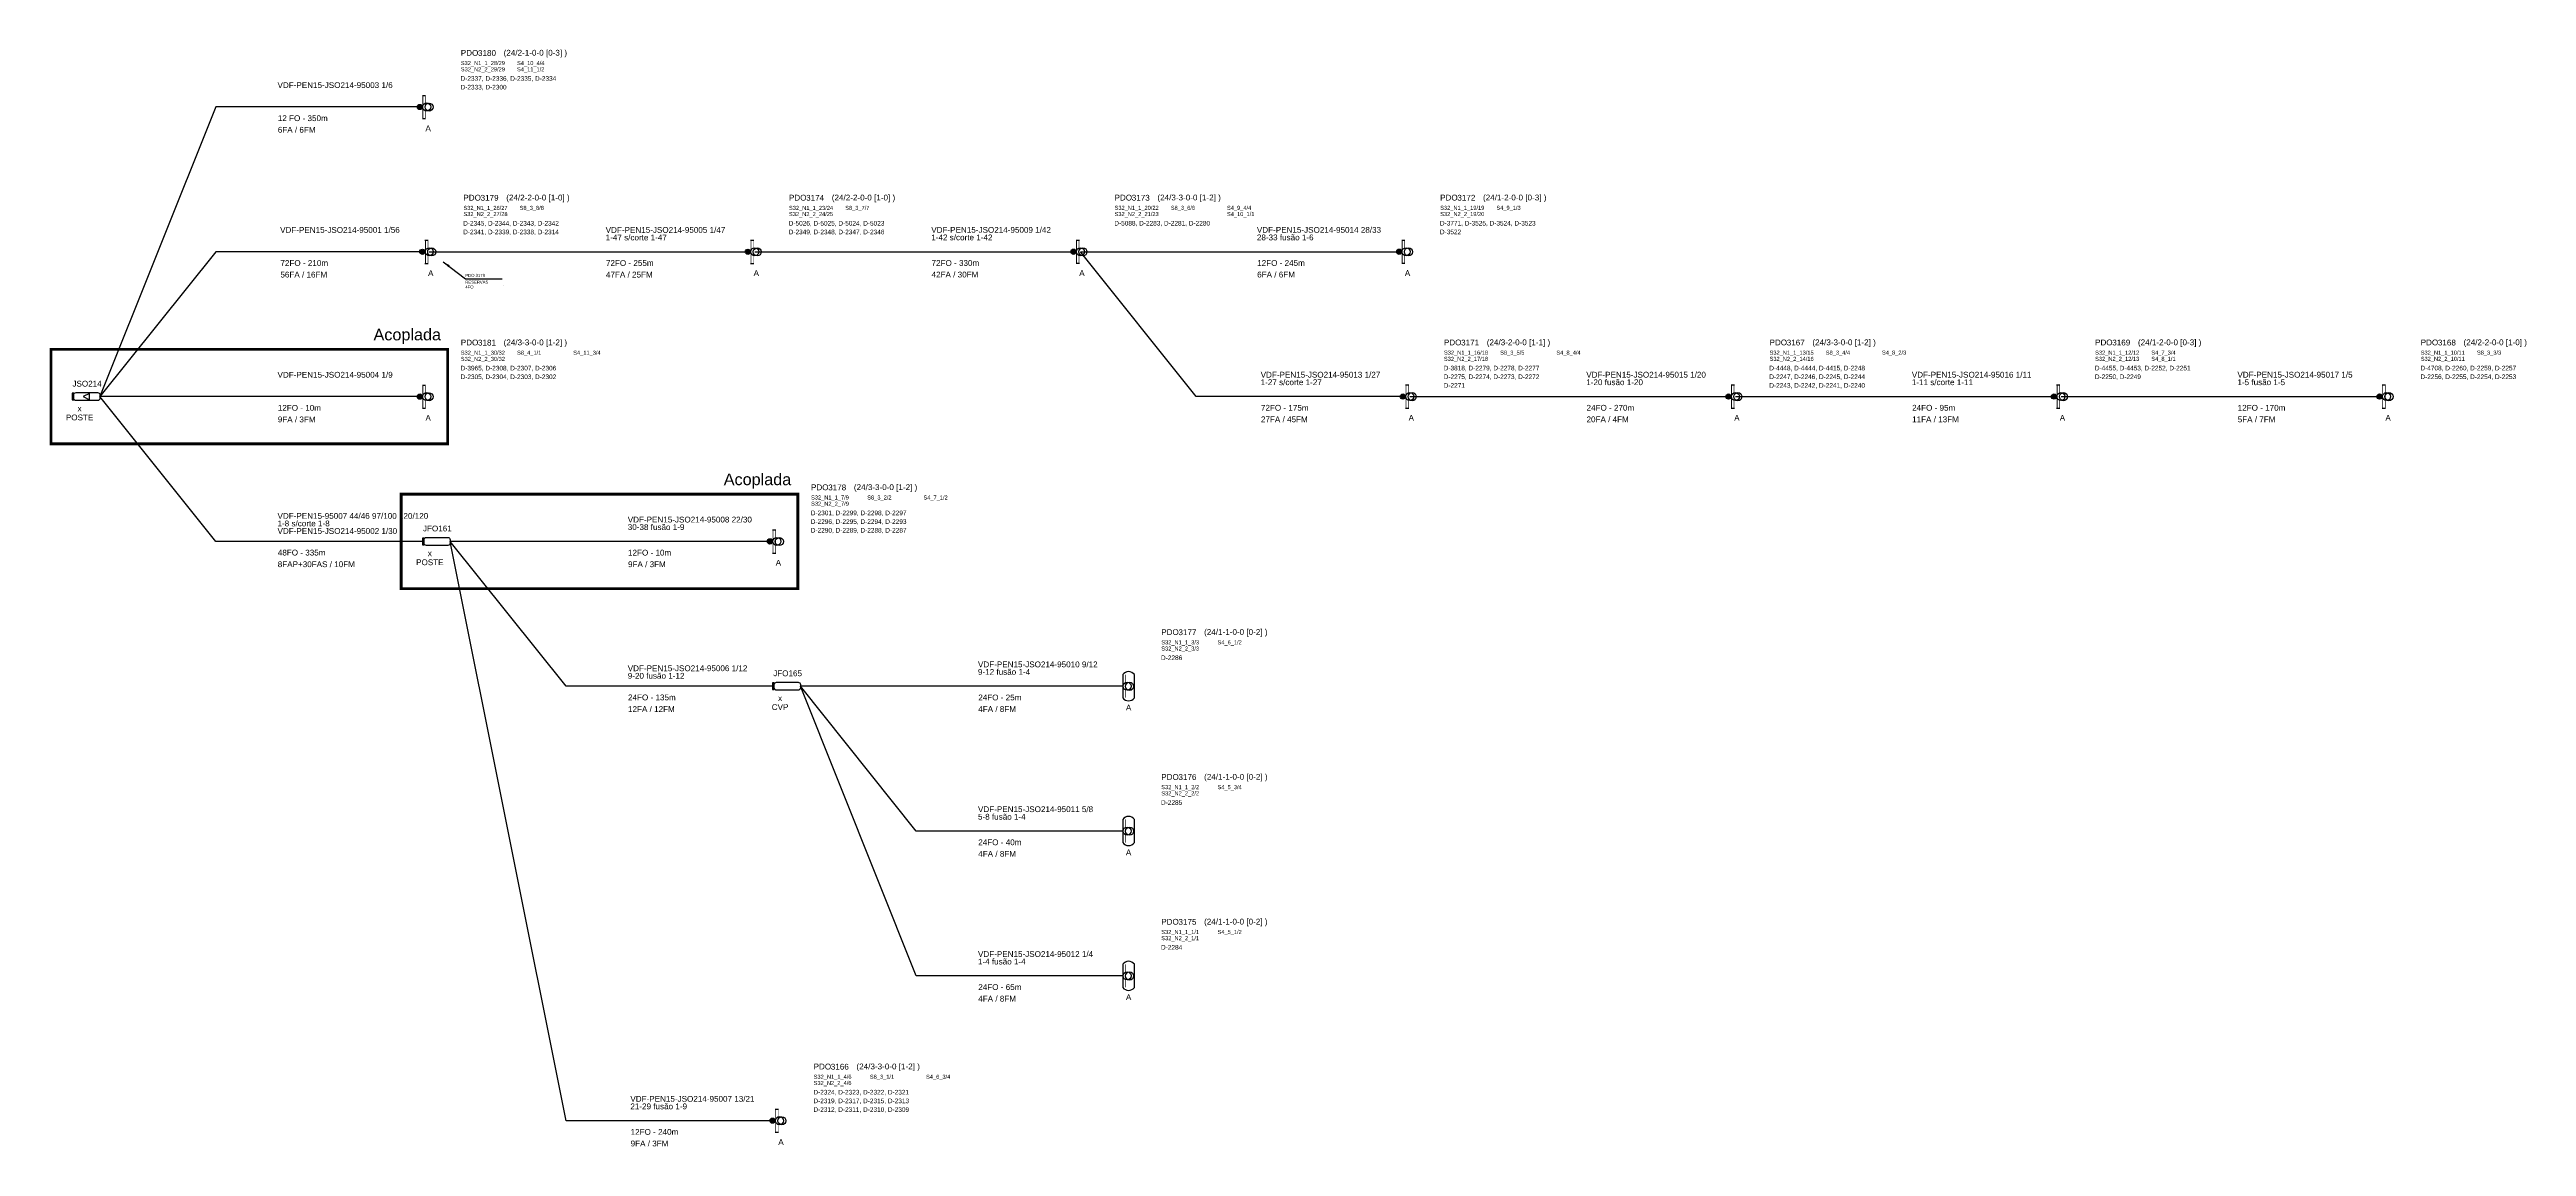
# Model space of a CAD drawing. Header units: millimetres. Extents: x 640 to 1068, y 1966 to 2156.
import ezdxf
from ezdxf.enums import TextEntityAlignment as Align
from ezdxf.lldxf.tags import DXFTag

# ---------------------------------------------------------------- set-up
doc = ezdxf.new("R2010")
doc.units = ezdxf.units.MM
doc.layers.get('0').update_dxf_attribs({"lineweight": 5})
for name, color, linetype in [('ACOP', 3, 'Continuous'), ('Rede Secundária RESERVAS', 1, 'Continuous'), ('SINOP_AÉREO', 1, 'AEREO2'), ('SINOP_CONDUTA', 1, 'CONDUTA2'), ('SINOP_JSFO', 1, 'Continuous'), ('SINOP_PDO', 1, 'Continuous')]:
    doc.layers.add(name, color=color, linetype=linetype)
doc.styles.add('ARIAL', font='')
doc.styles.get("Standard").update_dxf_attribs({"font": ''})
doc.styles.add('VDF', font='', dxfattribs={"height": 0.25})
doc.styles.get('ARIAL').set_extended_font_data('Arial')
doc.styles.get('Standard').set_extended_font_data('Arial')
doc.styles.get('VDF').set_extended_font_data('Arial')
doc.linetypes.add('AEREO2', pattern='A,1,-1,[6,LinesVod.shx,S=0,R=0,X=0,Y=0],-1,1', length=4)
tags = doc.linetypes.add('CONDUTA2', pattern='A,1,-1,[8,LinesVod.shx,S=1,R=0,X=0,Y=0],-1,1', length=4).pattern_tags.tags
tags[16:17] = [DXFTag(74, 4), DXFTag(75, 0), DXFTag(340, '0'), DXFTag(46, 1.0), DXFTag(50, 0.0), DXFTag(44, 0.0), DXFTag(45, 0.0)]
tags[14:15] = [DXFTag(74, 4), DXFTag(75, 0), DXFTag(340, '0'), DXFTag(46, 1.0), DXFTag(50, 0.0), DXFTag(44, 0.0), DXFTag(45, 0.0)]
tags[4:5] = [DXFTag(74, 4), DXFTag(75, 0), DXFTag(340, '0'), DXFTag(46, 1.0), DXFTag(50, 0.0), DXFTag(44, 0.0), DXFTag(45, 0.0)]
doc.dimstyles.new('ISO-25', dxfattribs={"dimtxt": 2.5, "dimasz": 2.5, "dimexe": 1.25, "dimexo": 0.625, "dimtad": 1, "dimtxsty": 'Standard', "dimcen": 2.5, "dimadec": 0, "dimazin": 0, "dimtfac": 1, "dimtmove": 0, "dimatfit": 3, "dimfxl": 1, "dimarcsym": 0})

# ---------------------------------------------------------------- blocks, each defined once
blk = doc.blocks.new('*U66')
blk.add_lwpolyline([(-4.5, 0.58), (-4.8, 0.58), (-4.8, -0.57), (-4.5, -0.57)], close=True)
blk.add_lwpolyline([(-0.4, -0.7), (-4.1, -0.7, -0.414214), (-4.5, -0.3), (-4.5, 0.3, -0.414214), (-4.1, 0.7), (-0.4, 0.7, -0.414214), (0, 0.3), (0, -0.3, -0.414214)], format="xyb", close=True)
at = {"style": 'VDF'}
for tag, p in [('CABO_001', (-29.8, 3.9)), ('CABO_002', (-29.8, 2.6)), ('CABO_003', (-29.8, 1.3)), ('CABO_004', (-29.8, 0)), ('CABO_005', (-29.8, -1.3)), ('CABO_CAP_COP', (-29.75, -2.44)), ('FA_FM', (-29.75, -4.44))]:
    blk.add_attdef(tag, p, '', height=1, dxfattribs=at)
for tag, p in [('JFO#', (-2.25, 1.73)), ('CVP', (-3.51, -4.1)), ('M', (-3.51, -2.55))]:
    blk.add_attdef(tag, text='', height=1, dxfattribs=at).set_placement(p, align=Align.CENTER)
blk = doc.blocks.new('*U59')
blk.add_hatch(color=256).paths.add_polyline_path([(0, 0, 1), (-0.91, 0, 1)])
for p, q in [((0, 2), (0.56, 2)), ((0, -2), (0.56, -2))]:
    blk.add_line(p, q)
blk.add_circle((-0.45, 0), 0.453)
for centre in [(0.74, 0), (1.16, -0.02)]:
    blk.add_ellipse(centre, major_axis=(0, -0.695), ratio=0.99861)
for points in [[(0, 2), (0.15, 2), (0, -2), (0.15, -2)], [(0.46, -2), (0.56, -2), (0.46, 2), (0.56, 2)]]:
    blk.add_solid(points)
at = {"insert": (6.63, 9.84), "char_height": 1, "attachment_point": 1, "style": 'VDF'}
blk.add_mtext_dynamic_manual_height_columns('PDO', width=5.1324, gutter_width=12.5, heights=[0], dxfattribs=at)
at = {"style": 'VDF'}
for tag, p, height in [('JFO_PDO', (9.6, 8.82), 1), ('(CAP/N1-N2-N3-N4)', (14.03, 8.86), 1), ('CABO_001', (-25, 3.27), 1), ('PP_R', (6.59, 7.32), 0.8), ('SPLITTERS_001', (6.64, 7.23), 0.7), ('SPLITTERS_004', (6.64, 6.16), 0.7), ('SPLITTERS_007', (6.64, 5.09), 0.7), ('FLB', (11.42, 7.32), 0.8), ('SPLITTERS_002', (16.34, 7.23), 0.7), ('SPLITTERS_005', (16.34, 6.16), 0.7), ('SPLITTERS_008', (16.33, 5.1), 0.7), ('SPLITTERS_003', (26.04, 7.23), 0.7), ('SPLITTERS_006', (26.04, 6.15), 0.7), ('SPLITTERS_009', (26.03, 5.1), 0.7), ('CABO_002', (-25, 1.97), 1), ('CABO_003', (-25, 0.67), 1), ('CABO_004', (-25, -0.63), 1), ('CABO_005', (-25, -1.93), 1), ('CABO_CAP_COP', (-24.95, -2.44), 1), ('FA_FM', (-24.95, -4.44), 1)]:
    blk.add_attdef(tag, p, '', height=height, dxfattribs=at)
at = {"color": 5, "style": 'VDF'}
for tag, p in [('EDIFICIOS_001', (6.59, 4.52)), ('EDIFICIOS_002', (6.59, 3.02)), ('EDIFICIOS_003', (6.59, 1.52)), ('EDIFICIOS_004', (6.59, 0.02)), ('EDIFICIOS_005', (6.59, -1.46)), ('EDIFICIOS_006', (6.59, -2.92))]:
    blk.add_attdef(tag, p, '', height=0.8, dxfattribs=at)
at = {"style": 'VDF'}
blk.add_attdef('MODELO', text='', height=1, dxfattribs=at).set_placement((1, -4.18), align=Align.CENTER)
blk = doc.blocks.new('*U52')
blk.add_hatch(color=256).paths.add_polyline_path([(0, 0, 1), (-0.91, 0, 1)])
for p, q in [((0, 2), (0.56, 2)), ((0, -2), (0.56, -2))]:
    blk.add_line(p, q)
blk.add_circle((-0.45, 0), 0.453)
for centre in [(0.74, 0), (1.16, -0.02)]:
    blk.add_ellipse(centre, major_axis=(0, -0.695), ratio=0.99861)
for points in [[(0, 2), (0.15, 2), (0, -2), (0.15, -2)], [(0.46, -2), (0.56, -2), (0.46, 2), (0.56, 2)]]:
    blk.add_solid(points)
at = {"insert": (6.63, 9.84), "char_height": 1, "attachment_point": 1, "style": 'VDF'}
blk.add_mtext_dynamic_manual_height_columns('PDO', width=5.1324, gutter_width=12.5, heights=[0], dxfattribs=at)
at = {"style": 'VDF'}
for tag, p, height in [('JFO_PDO', (9.6, 8.82), 1), ('(CAP/N1-N2-N3-N4)', (14.03, 8.86), 1), ('CABO_001', (-25, 3.27), 1), ('PP_R', (6.59, 7.32), 0.8), ('SPLITTERS_001', (6.64, 7.23), 0.7), ('SPLITTERS_004', (6.64, 6.16), 0.7), ('SPLITTERS_007', (6.64, 5.09), 0.7), ('FLB', (11.42, 7.32), 0.8), ('SPLITTERS_002', (16.34, 7.23), 0.7), ('SPLITTERS_005', (16.34, 6.16), 0.7), ('SPLITTERS_008', (16.33, 5.1), 0.7), ('SPLITTERS_003', (26.04, 7.23), 0.7), ('SPLITTERS_006', (26.04, 6.15), 0.7), ('SPLITTERS_009', (26.03, 5.1), 0.7), ('CABO_002', (-25, 1.97), 1), ('CABO_003', (-25, 0.67), 1), ('CABO_004', (-25, -0.63), 1), ('CABO_005', (-25, -1.93), 1), ('CABO_CAP_COP', (-24.95, -2.44), 1), ('FA_FM', (-24.95, -4.44), 1)]:
    blk.add_attdef(tag, p, '', height=height, dxfattribs=at)
at = {"color": 5, "style": 'VDF'}
for tag, p in [('EDIFICIOS_001', (6.59, 4.52)), ('EDIFICIOS_002', (6.59, 3.02)), ('EDIFICIOS_003', (6.59, 1.52)), ('EDIFICIOS_004', (6.59, 0.02)), ('EDIFICIOS_005', (6.59, -1.46)), ('EDIFICIOS_006', (6.59, -2.92))]:
    blk.add_attdef(tag, p, '', height=0.8, dxfattribs=at)
at = {"style": 'VDF'}
blk.add_attdef('MODELO', text='', height=1, dxfattribs=at).set_placement((1, -4.18), align=Align.CENTER)
blk = doc.blocks.new('*U55')
for points in [[(-4.5, 0.58), (-4.8, 0.58), (-4.8, -0.57), (-4.5, -0.57)], [(-1.8, 0.55), (-2.9, 0), (-1.8, -0.55)]]:
    blk.add_lwpolyline(points, close=True)
blk.add_lwpolyline([(-0.4, -0.7), (-4.1, -0.7, -0.414214), (-4.5, -0.3), (-4.5, 0.3, -0.414214), (-4.1, 0.7), (-0.4, 0.7, -0.414214), (0, 0.3), (0, -0.3, -0.414214)], format="xyb", close=True)
at = {"style": 'VDF'}
for tag, p in [('CABO_001', (-29.8, 2.6)), ('CABO_002', (-29.8, 1.3)), ('CABO_003', (-29.8, 0)), ('CABO_004', (-29.8, -1.3)), ('CABO_005', (-29.8, -2.6)), ('CABO_CAP_COP', (-29.75, -2.44)), ('FA_FM', (-29.75, -4.44))]:
    blk.add_attdef(tag, p, '', height=1, dxfattribs=at)
for tag, p in [('JSO#', (-2.21, 1.73)), ('CVP', (-3.51, -4.1)), ('M', (-3.51, -2.55))]:
    blk.add_attdef(tag, text='', height=1, dxfattribs=at).set_placement(p, align=Align.CENTER)
blk = doc.blocks.new('*U60')
blk.add_hatch(color=256).paths.add_polyline_path([(0, 0, 1), (-0.91, 0, 1)])
for p, q in [((0, 2), (0.56, 2)), ((0, -2), (0.56, -2))]:
    blk.add_line(p, q)
blk.add_circle((-0.45, 0), 0.453)
for centre in [(0.74, 0), (1.16, -0.02)]:
    blk.add_ellipse(centre, major_axis=(0, -0.695), ratio=0.99861)
for points in [[(0, 2), (0.15, 2), (0, -2), (0.15, -2)], [(0.46, -2), (0.56, -2), (0.46, 2), (0.56, 2)]]:
    blk.add_solid(points)
at = {"insert": (6.63, 9.84), "char_height": 1, "attachment_point": 1, "style": 'VDF'}
blk.add_mtext_dynamic_manual_height_columns('PDO', width=5.1324, gutter_width=12.5, heights=[0], dxfattribs=at)
at = {"style": 'VDF'}
for tag, p, height in [('JFO_PDO', (9.6, 8.82), 1), ('(CAP/N1-N2-N3-N4)', (14.03, 8.86), 1), ('CABO_001', (-25, 3.27), 1), ('PP_R', (6.59, 7.32), 0.8), ('SPLITTERS_001', (6.64, 7.23), 0.7), ('SPLITTERS_004', (6.64, 6.16), 0.7), ('SPLITTERS_007', (6.64, 5.09), 0.7), ('FLB', (11.42, 7.32), 0.8), ('SPLITTERS_002', (16.34, 7.23), 0.7), ('SPLITTERS_005', (16.34, 6.16), 0.7), ('SPLITTERS_008', (16.33, 5.1), 0.7), ('SPLITTERS_003', (26.04, 7.23), 0.7), ('SPLITTERS_006', (26.04, 6.15), 0.7), ('SPLITTERS_009', (26.03, 5.1), 0.7), ('CABO_002', (-25, 1.97), 1), ('CABO_003', (-25, 0.67), 1), ('CABO_004', (-25, -0.63), 1), ('CABO_005', (-25, -1.93), 1), ('CABO_CAP_COP', (-24.95, -2.44), 1), ('FA_FM', (-24.95, -4.44), 1)]:
    blk.add_attdef(tag, p, '', height=height, dxfattribs=at)
at = {"color": 5, "style": 'VDF'}
for tag, p in [('EDIFICIOS_001', (6.59, 4.52)), ('EDIFICIOS_002', (6.59, 3.02)), ('EDIFICIOS_003', (6.59, 1.52)), ('EDIFICIOS_004', (6.59, 0.02)), ('EDIFICIOS_005', (6.59, -1.46)), ('EDIFICIOS_006', (6.59, -2.92))]:
    blk.add_attdef(tag, p, '', height=0.8, dxfattribs=at)
at = {"style": 'VDF'}
blk.add_attdef('MODELO', text='', height=1, dxfattribs=at).set_placement((1, -4.18), align=Align.CENTER)
blk = doc.blocks.new('*U61')
blk.add_hatch(color=256).paths.add_polyline_path([(0, 0, 1), (-0.91, 0, 1)])
for p, q in [((0, 2), (0.56, 2)), ((0, -2), (0.56, -2))]:
    blk.add_line(p, q)
blk.add_circle((-0.45, 0), 0.453)
for centre in [(0.74, 0), (1.16, -0.02)]:
    blk.add_ellipse(centre, major_axis=(0, -0.695), ratio=0.99861)
for points in [[(0, 2), (0.15, 2), (0, -2), (0.15, -2)], [(0.46, -2), (0.56, -2), (0.46, 2), (0.56, 2)]]:
    blk.add_solid(points)
at = {"insert": (6.63, 9.84), "char_height": 1, "attachment_point": 1, "style": 'VDF'}
blk.add_mtext_dynamic_manual_height_columns('PDO', width=5.1324, gutter_width=12.5, heights=[0], dxfattribs=at)
at = {"style": 'VDF'}
for tag, p, height in [('JFO_PDO', (9.6, 8.82), 1), ('(CAP/N1-N2-N3-N4)', (14.03, 8.86), 1), ('CABO_001', (-25, 3.27), 1), ('PP_R', (6.59, 7.32), 0.8), ('SPLITTERS_001', (6.64, 7.23), 0.7), ('SPLITTERS_004', (6.64, 6.16), 0.7), ('SPLITTERS_007', (6.64, 5.09), 0.7), ('FLB', (11.42, 7.32), 0.8), ('SPLITTERS_002', (16.34, 7.23), 0.7), ('SPLITTERS_005', (16.34, 6.16), 0.7), ('SPLITTERS_008', (16.33, 5.1), 0.7), ('SPLITTERS_003', (26.04, 7.23), 0.7), ('SPLITTERS_006', (26.04, 6.15), 0.7), ('SPLITTERS_009', (26.03, 5.1), 0.7), ('CABO_002', (-25, 1.97), 1), ('CABO_003', (-25, 0.67), 1), ('CABO_004', (-25, -0.63), 1), ('CABO_005', (-25, -1.93), 1), ('CABO_CAP_COP', (-24.95, -2.44), 1), ('FA_FM', (-24.95, -4.44), 1)]:
    blk.add_attdef(tag, p, '', height=height, dxfattribs=at)
at = {"color": 5, "style": 'VDF'}
for tag, p in [('EDIFICIOS_001', (6.59, 4.52)), ('EDIFICIOS_002', (6.59, 3.02)), ('EDIFICIOS_003', (6.59, 1.52)), ('EDIFICIOS_004', (6.59, 0.02)), ('EDIFICIOS_005', (6.59, -1.46)), ('EDIFICIOS_006', (6.59, -2.92))]:
    blk.add_attdef(tag, p, '', height=0.8, dxfattribs=at)
at = {"style": 'VDF'}
blk.add_attdef('MODELO', text='', height=1, dxfattribs=at).set_placement((1, -4.18), align=Align.CENTER)
blk = doc.blocks.new('*U56')
blk.add_hatch(color=256).paths.add_polyline_path([(0, 0, 1), (-0.91, 0, 1)])
for p, q in [((0, 2), (0.56, 2)), ((0, -2), (0.56, -2))]:
    blk.add_line(p, q)
blk.add_circle((-0.45, 0), 0.453)
for centre in [(0.74, 0), (1.16, -0.02)]:
    blk.add_ellipse(centre, major_axis=(0, -0.695), ratio=0.99861)
for points in [[(0, 2), (0.15, 2), (0, -2), (0.15, -2)], [(0.46, -2), (0.56, -2), (0.46, 2), (0.56, 2)]]:
    blk.add_solid(points)
at = {"insert": (6.63, 9.84), "char_height": 1, "attachment_point": 1, "style": 'VDF'}
blk.add_mtext_dynamic_manual_height_columns('PDO', width=5.1324, gutter_width=12.5, heights=[0], dxfattribs=at)
at = {"style": 'VDF'}
for tag, p, height in [('JFO_PDO', (9.6, 8.82), 1), ('(CAP/N1-N2-N3-N4)', (14.03, 8.86), 1), ('CABO_001', (-25, 3.27), 1), ('PP_R', (6.59, 7.32), 0.8), ('SPLITTERS_001', (6.64, 7.23), 0.7), ('SPLITTERS_004', (6.64, 6.16), 0.7), ('SPLITTERS_007', (6.64, 5.09), 0.7), ('FLB', (11.42, 7.32), 0.8), ('SPLITTERS_002', (16.34, 7.23), 0.7), ('SPLITTERS_005', (16.34, 6.16), 0.7), ('SPLITTERS_008', (16.33, 5.1), 0.7), ('SPLITTERS_003', (26.04, 7.23), 0.7), ('SPLITTERS_006', (26.04, 6.15), 0.7), ('SPLITTERS_009', (26.03, 5.1), 0.7), ('CABO_002', (-25, 1.97), 1), ('CABO_003', (-25, 0.67), 1), ('CABO_004', (-25, -0.63), 1), ('CABO_005', (-25, -1.93), 1), ('CABO_CAP_COP', (-24.95, -2.44), 1), ('FA_FM', (-24.95, -4.44), 1)]:
    blk.add_attdef(tag, p, '', height=height, dxfattribs=at)
at = {"color": 5, "style": 'VDF'}
for tag, p in [('EDIFICIOS_001', (6.59, 4.52)), ('EDIFICIOS_002', (6.59, 3.02)), ('EDIFICIOS_003', (6.59, 1.52)), ('EDIFICIOS_004', (6.59, 0.02)), ('EDIFICIOS_005', (6.59, -1.46)), ('EDIFICIOS_006', (6.59, -2.92))]:
    blk.add_attdef(tag, p, '', height=0.8, dxfattribs=at)
at = {"style": 'VDF'}
blk.add_attdef('MODELO', text='', height=1, dxfattribs=at).set_placement((1, -4.18), align=Align.CENTER)
blk = doc.blocks.new('*U57')
blk.add_hatch(color=256).paths.add_polyline_path([(0, 0, 1), (-0.91, 0, 1)])
for p, q in [((0, 2), (0.56, 2)), ((0, -2), (0.56, -2))]:
    blk.add_line(p, q)
blk.add_circle((-0.45, 0), 0.453)
for centre in [(0.74, 0), (1.16, -0.02)]:
    blk.add_ellipse(centre, major_axis=(0, -0.695), ratio=0.99861)
for points in [[(0, 2), (0.15, 2), (0, -2), (0.15, -2)], [(0.46, -2), (0.56, -2), (0.46, 2), (0.56, 2)]]:
    blk.add_solid(points)
at = {"insert": (6.63, 9.84), "char_height": 1, "attachment_point": 1, "style": 'VDF'}
blk.add_mtext_dynamic_manual_height_columns('PDO', width=5.1324, gutter_width=12.5, heights=[0], dxfattribs=at)
at = {"style": 'VDF'}
for tag, p, height in [('JFO_PDO', (9.6, 8.82), 1), ('(CAP/N1-N2-N3-N4)', (14.03, 8.86), 1), ('CABO_001', (-25, 3.27), 1), ('PP_R', (6.59, 7.32), 0.8), ('SPLITTERS_001', (6.64, 7.23), 0.7), ('SPLITTERS_004', (6.64, 6.16), 0.7), ('SPLITTERS_007', (6.64, 5.09), 0.7), ('FLB', (11.42, 7.32), 0.8), ('SPLITTERS_002', (16.34, 7.23), 0.7), ('SPLITTERS_005', (16.34, 6.16), 0.7), ('SPLITTERS_008', (16.33, 5.1), 0.7), ('SPLITTERS_003', (26.04, 7.23), 0.7), ('SPLITTERS_006', (26.04, 6.15), 0.7), ('SPLITTERS_009', (26.03, 5.1), 0.7), ('CABO_002', (-25, 1.97), 1), ('CABO_003', (-25, 0.67), 1), ('CABO_004', (-25, -0.63), 1), ('CABO_005', (-25, -1.93), 1), ('CABO_CAP_COP', (-24.95, -2.44), 1), ('FA_FM', (-24.95, -4.44), 1)]:
    blk.add_attdef(tag, p, '', height=height, dxfattribs=at)
at = {"color": 5, "style": 'VDF'}
for tag, p in [('EDIFICIOS_001', (6.59, 4.52)), ('EDIFICIOS_002', (6.59, 3.02)), ('EDIFICIOS_003', (6.59, 1.52)), ('EDIFICIOS_004', (6.59, 0.02)), ('EDIFICIOS_005', (6.59, -1.46)), ('EDIFICIOS_006', (6.59, -2.92))]:
    blk.add_attdef(tag, p, '', height=0.8, dxfattribs=at)
at = {"style": 'VDF'}
blk.add_attdef('MODELO', text='', height=1, dxfattribs=at).set_placement((1, -4.18), align=Align.CENTER)
blk = doc.blocks.new('*U58')
blk.add_hatch(color=256).paths.add_polyline_path([(0, 0, 1), (-0.91, 0, 1)])
for p, q in [((0, 2), (0.56, 2)), ((0, -2), (0.56, -2))]:
    blk.add_line(p, q)
blk.add_circle((-0.45, 0), 0.453)
for centre in [(0.74, 0), (1.16, -0.02)]:
    blk.add_ellipse(centre, major_axis=(0, -0.695), ratio=0.99861)
for points in [[(0, 2), (0.15, 2), (0, -2), (0.15, -2)], [(0.46, -2), (0.56, -2), (0.46, 2), (0.56, 2)]]:
    blk.add_solid(points)
at = {"insert": (6.63, 9.84), "char_height": 1, "attachment_point": 1, "style": 'VDF'}
blk.add_mtext_dynamic_manual_height_columns('PDO', width=5.1324, gutter_width=12.5, heights=[0], dxfattribs=at)
at = {"style": 'VDF'}
for tag, p, height in [('JFO_PDO', (9.6, 8.82), 1), ('(CAP/N1-N2-N3-N4)', (14.03, 8.86), 1), ('CABO_001', (-25, 3.27), 1), ('PP_R', (6.59, 7.32), 0.8), ('SPLITTERS_001', (6.64, 7.23), 0.7), ('SPLITTERS_004', (6.64, 6.16), 0.7), ('SPLITTERS_007', (6.64, 5.09), 0.7), ('FLB', (11.42, 7.32), 0.8), ('SPLITTERS_002', (16.34, 7.23), 0.7), ('SPLITTERS_005', (16.34, 6.16), 0.7), ('SPLITTERS_008', (16.33, 5.1), 0.7), ('SPLITTERS_003', (26.04, 7.23), 0.7), ('SPLITTERS_006', (26.04, 6.15), 0.7), ('SPLITTERS_009', (26.03, 5.1), 0.7), ('CABO_002', (-25, 1.97), 1), ('CABO_003', (-25, 0.67), 1), ('CABO_004', (-25, -0.63), 1), ('CABO_005', (-25, -1.93), 1), ('CABO_CAP_COP', (-24.95, -2.44), 1), ('FA_FM', (-24.95, -4.44), 1)]:
    blk.add_attdef(tag, p, '', height=height, dxfattribs=at)
at = {"color": 5, "style": 'VDF'}
for tag, p in [('EDIFICIOS_001', (6.59, 4.52)), ('EDIFICIOS_002', (6.59, 3.02)), ('EDIFICIOS_003', (6.59, 1.52)), ('EDIFICIOS_004', (6.59, 0.02)), ('EDIFICIOS_005', (6.59, -1.46)), ('EDIFICIOS_006', (6.59, -2.92))]:
    blk.add_attdef(tag, p, '', height=0.8, dxfattribs=at)
at = {"style": 'VDF'}
blk.add_attdef('MODELO', text='', height=1, dxfattribs=at).set_placement((1, -4.18), align=Align.CENTER)
blk = doc.blocks.new('*U53')
blk.add_hatch(color=256).paths.add_polyline_path([(0, 0, 1), (-0.91, 0, 1)])
for p, q in [((0, 2), (0.56, 2)), ((0, -2), (0.56, -2))]:
    blk.add_line(p, q)
blk.add_circle((-0.45, 0), 0.453)
for centre in [(0.74, 0), (1.16, -0.02)]:
    blk.add_ellipse(centre, major_axis=(0, -0.695), ratio=0.99861)
for points in [[(0, 2), (0.15, 2), (0, -2), (0.15, -2)], [(0.46, -2), (0.56, -2), (0.46, 2), (0.56, 2)]]:
    blk.add_solid(points)
at = {"insert": (6.63, 9.84), "char_height": 1, "attachment_point": 1, "style": 'VDF'}
blk.add_mtext_dynamic_manual_height_columns('PDO', width=5.1324, gutter_width=12.5, heights=[0], dxfattribs=at)
at = {"style": 'VDF'}
for tag, p, height in [('JFO_PDO', (9.6, 8.82), 1), ('(CAP/N1-N2-N3-N4)', (14.03, 8.86), 1), ('CABO_001', (-25, 3.27), 1), ('PP_R', (6.59, 7.32), 0.8), ('SPLITTERS_001', (6.64, 7.23), 0.7), ('SPLITTERS_004', (6.64, 6.16), 0.7), ('SPLITTERS_007', (6.64, 5.09), 0.7), ('FLB', (11.42, 7.32), 0.8), ('SPLITTERS_002', (16.34, 7.23), 0.7), ('SPLITTERS_005', (16.34, 6.16), 0.7), ('SPLITTERS_008', (16.33, 5.1), 0.7), ('SPLITTERS_003', (26.04, 7.23), 0.7), ('SPLITTERS_006', (26.04, 6.15), 0.7), ('SPLITTERS_009', (26.03, 5.1), 0.7), ('CABO_002', (-25, 1.97), 1), ('CABO_003', (-25, 0.67), 1), ('CABO_004', (-25, -0.63), 1), ('CABO_005', (-25, -1.93), 1), ('CABO_CAP_COP', (-24.95, -2.44), 1), ('FA_FM', (-24.95, -4.44), 1)]:
    blk.add_attdef(tag, p, '', height=height, dxfattribs=at)
at = {"color": 5, "style": 'VDF'}
for tag, p in [('EDIFICIOS_001', (6.59, 4.52)), ('EDIFICIOS_002', (6.59, 3.02)), ('EDIFICIOS_003', (6.59, 1.52)), ('EDIFICIOS_004', (6.59, 0.02)), ('EDIFICIOS_005', (6.59, -1.46)), ('EDIFICIOS_006', (6.59, -2.92))]:
    blk.add_attdef(tag, p, '', height=0.8, dxfattribs=at)
at = {"style": 'VDF'}
blk.add_attdef('MODELO', text='', height=1, dxfattribs=at).set_placement((1, -4.18), align=Align.CENTER)
blk = doc.blocks.new('*U54')
blk.add_hatch(color=256).paths.add_polyline_path([(0, 0, 1), (-0.91, 0, 1)])
for p, q in [((0, 2), (0.56, 2)), ((0, -2), (0.56, -2))]:
    blk.add_line(p, q)
blk.add_circle((-0.45, 0), 0.453)
for centre in [(0.74, 0), (1.16, -0.02)]:
    blk.add_ellipse(centre, major_axis=(0, -0.695), ratio=0.99861)
for points in [[(0, 2), (0.15, 2), (0, -2), (0.15, -2)], [(0.46, -2), (0.56, -2), (0.46, 2), (0.56, 2)]]:
    blk.add_solid(points)
at = {"insert": (6.63, 9.84), "char_height": 1, "attachment_point": 1, "style": 'VDF'}
blk.add_mtext_dynamic_manual_height_columns('PDO', width=5.1324, gutter_width=12.5, heights=[0], dxfattribs=at)
at = {"style": 'VDF'}
for tag, p, height in [('JFO_PDO', (9.6, 8.82), 1), ('(CAP/N1-N2-N3-N4)', (14.03, 8.86), 1), ('CABO_001', (-25, 3.27), 1), ('PP_R', (6.59, 7.32), 0.8), ('SPLITTERS_001', (6.64, 7.23), 0.7), ('SPLITTERS_004', (6.64, 6.16), 0.7), ('SPLITTERS_007', (6.64, 5.09), 0.7), ('FLB', (11.42, 7.32), 0.8), ('SPLITTERS_002', (16.34, 7.23), 0.7), ('SPLITTERS_005', (16.34, 6.16), 0.7), ('SPLITTERS_008', (16.33, 5.1), 0.7), ('SPLITTERS_003', (26.04, 7.23), 0.7), ('SPLITTERS_006', (26.04, 6.15), 0.7), ('SPLITTERS_009', (26.03, 5.1), 0.7), ('CABO_002', (-25, 1.97), 1), ('CABO_003', (-25, 0.67), 1), ('CABO_004', (-25, -0.63), 1), ('CABO_005', (-25, -1.93), 1), ('CABO_CAP_COP', (-24.95, -2.44), 1), ('FA_FM', (-24.95, -4.44), 1)]:
    blk.add_attdef(tag, p, '', height=height, dxfattribs=at)
at = {"color": 5, "style": 'VDF'}
for tag, p in [('EDIFICIOS_001', (6.59, 4.52)), ('EDIFICIOS_002', (6.59, 3.02)), ('EDIFICIOS_003', (6.59, 1.52)), ('EDIFICIOS_004', (6.59, 0.02)), ('EDIFICIOS_005', (6.59, -1.46)), ('EDIFICIOS_006', (6.59, -2.92))]:
    blk.add_attdef(tag, p, '', height=0.8, dxfattribs=at)
at = {"style": 'VDF'}
blk.add_attdef('MODELO', text='', height=1, dxfattribs=at).set_placement((1, -4.18), align=Align.CENTER)
blk = doc.blocks.new('*U63')
blk.add_hatch(color=256).paths.add_polyline_path([(0, 0, 1), (-0.91, 0, 1)])
for p, q in [((0, 2), (0.56, 2)), ((0, -2), (0.56, -2))]:
    blk.add_line(p, q)
blk.add_circle((-0.45, 0), 0.453)
for centre in [(0.74, 0), (1.16, -0.02)]:
    blk.add_ellipse(centre, major_axis=(0, -0.695), ratio=0.99861)
for points in [[(0, 2), (0.15, 2), (0, -2), (0.15, -2)], [(0.46, -2), (0.56, -2), (0.46, 2), (0.56, 2)]]:
    blk.add_solid(points)
at = {"insert": (6.63, 9.84), "char_height": 1, "attachment_point": 1, "style": 'VDF'}
blk.add_mtext_dynamic_manual_height_columns('PDO', width=5.1324, gutter_width=12.5, heights=[0], dxfattribs=at)
at = {"style": 'VDF'}
for tag, p, height in [('JFO_PDO', (9.6, 8.82), 1), ('(CAP/N1-N2-N3-N4)', (14.03, 8.86), 1), ('CABO_001', (-25, 3.27), 1), ('PP_R', (6.59, 7.32), 0.8), ('SPLITTERS_001', (6.64, 7.23), 0.7), ('SPLITTERS_004', (6.64, 6.16), 0.7), ('SPLITTERS_007', (6.64, 5.09), 0.7), ('FLB', (11.42, 7.32), 0.8), ('SPLITTERS_002', (16.34, 7.23), 0.7), ('SPLITTERS_005', (16.34, 6.16), 0.7), ('SPLITTERS_008', (16.33, 5.1), 0.7), ('SPLITTERS_003', (26.04, 7.23), 0.7), ('SPLITTERS_006', (26.04, 6.15), 0.7), ('SPLITTERS_009', (26.03, 5.1), 0.7), ('CABO_002', (-25, 1.97), 1), ('CABO_003', (-25, 0.67), 1), ('CABO_004', (-25, -0.63), 1), ('CABO_005', (-25, -1.93), 1), ('CABO_CAP_COP', (-24.95, -2.44), 1), ('FA_FM', (-24.95, -4.44), 1)]:
    blk.add_attdef(tag, p, '', height=height, dxfattribs=at)
at = {"color": 5, "style": 'VDF'}
for tag, p in [('EDIFICIOS_001', (6.59, 4.52)), ('EDIFICIOS_002', (6.59, 3.02)), ('EDIFICIOS_003', (6.59, 1.52)), ('EDIFICIOS_004', (6.59, 0.02)), ('EDIFICIOS_005', (6.59, -1.46)), ('EDIFICIOS_006', (6.59, -2.92))]:
    blk.add_attdef(tag, p, '', height=0.8, dxfattribs=at)
at = {"style": 'VDF'}
blk.add_attdef('MODELO', text='', height=1, dxfattribs=at).set_placement((1, -4.18), align=Align.CENTER)
blk = doc.blocks.new('*U64')
blk.add_hatch(color=256).paths.add_polyline_path([(0, 0, 1), (-0.91, 0, 1)])
for p, q in [((0, 2), (0.56, 2)), ((0, -2), (0.56, -2))]:
    blk.add_line(p, q)
blk.add_circle((-0.45, 0), 0.453)
for centre in [(0.74, 0), (1.16, -0.02)]:
    blk.add_ellipse(centre, major_axis=(0, -0.695), ratio=0.99861)
for points in [[(0, 2), (0.15, 2), (0, -2), (0.15, -2)], [(0.46, -2), (0.56, -2), (0.46, 2), (0.56, 2)]]:
    blk.add_solid(points)
at = {"insert": (6.63, 9.84), "char_height": 1, "attachment_point": 1, "style": 'VDF'}
blk.add_mtext_dynamic_manual_height_columns('PDO', width=5.1324, gutter_width=12.5, heights=[0], dxfattribs=at)
at = {"style": 'VDF'}
for tag, p, height in [('JFO_PDO', (9.6, 8.82), 1), ('(CAP/N1-N2-N3-N4)', (14.03, 8.86), 1), ('CABO_001', (-25, 3.27), 1), ('PP_R', (6.59, 7.32), 0.8), ('SPLITTERS_001', (6.64, 7.23), 0.7), ('SPLITTERS_004', (6.64, 6.16), 0.7), ('SPLITTERS_007', (6.64, 5.09), 0.7), ('FLB', (11.42, 7.32), 0.8), ('SPLITTERS_002', (16.34, 7.23), 0.7), ('SPLITTERS_005', (16.34, 6.16), 0.7), ('SPLITTERS_008', (16.33, 5.1), 0.7), ('SPLITTERS_003', (26.04, 7.23), 0.7), ('SPLITTERS_006', (26.04, 6.15), 0.7), ('SPLITTERS_009', (26.03, 5.1), 0.7), ('CABO_002', (-25, 1.97), 1), ('CABO_003', (-25, 0.67), 1), ('CABO_004', (-25, -0.63), 1), ('CABO_005', (-25, -1.93), 1), ('CABO_CAP_COP', (-24.95, -2.44), 1), ('FA_FM', (-24.95, -4.44), 1)]:
    blk.add_attdef(tag, p, '', height=height, dxfattribs=at)
at = {"color": 5, "style": 'VDF'}
for tag, p in [('EDIFICIOS_001', (6.59, 4.52)), ('EDIFICIOS_002', (6.59, 3.02)), ('EDIFICIOS_003', (6.59, 1.52)), ('EDIFICIOS_004', (6.59, 0.02)), ('EDIFICIOS_005', (6.59, -1.46)), ('EDIFICIOS_006', (6.59, -2.92))]:
    blk.add_attdef(tag, p, '', height=0.8, dxfattribs=at)
at = {"style": 'VDF'}
blk.add_attdef('MODELO', text='', height=1, dxfattribs=at).set_placement((1, -4.18), align=Align.CENTER)
blk = doc.blocks.new('*U65')
blk.add_lwpolyline([(-4.5, 0.58), (-4.8, 0.58), (-4.8, -0.57), (-4.5, -0.57)], close=True)
blk.add_lwpolyline([(-0.4, -0.7), (-4.1, -0.7, -0.414214), (-4.5, -0.3), (-4.5, 0.3, -0.414214), (-4.1, 0.7), (-0.4, 0.7, -0.414214), (0, 0.3), (0, -0.3, -0.414214)], format="xyb", close=True)
at = {"style": 'VDF'}
for tag, p in [('CABO_001', (-29.8, 2.6)), ('CABO_002', (-29.8, 1.3)), ('CABO_003', (-29.8, 0)), ('CABO_004', (-29.8, -1.3)), ('CABO_005', (-29.8, -2.6)), ('CABO_CAP_COP', (-29.75, -2.44)), ('FA_FM', (-29.75, -4.44))]:
    blk.add_attdef(tag, p, '', height=1, dxfattribs=at)
for tag, p in [('JFO#', (-2.25, 1.73)), ('CVP', (-3.51, -4.1)), ('M', (-3.51, -2.55))]:
    blk.add_attdef(tag, text='', height=1, dxfattribs=at).set_placement(p, align=Align.CENTER)
blk = doc.blocks.new('*U62')
blk.add_lwpolyline([(2, -2), (2, 2, 0.518632), (0, 2), (0, -2, 0.518632)], format="xyb", close=True)
for centre in [(0.74, 0), (1.16, -0.02)]:
    blk.add_ellipse(centre, major_axis=(0, -0.695), ratio=0.99861)
for points in [[(0, 2), (0.15, 2), (0, -2), (0.15, -2)], [(0, 0.74), (0.15, 0.74), (0, -0.75), (0.15, -0.75)], [(0.46, -2), (0.56, -2), (0.46, 2), (0.56, 2)], [(0.46, -0.75), (0.56, -0.75), (0.46, 0.74), (0.56, 0.74)]]:
    blk.add_solid(points)
at = {"insert": (6.63, 9.84), "char_height": 1, "attachment_point": 1, "style": 'VDF'}
blk.add_mtext_dynamic_manual_height_columns('PDO', width=5.1324, gutter_width=12.5, heights=[0], dxfattribs=at)
at = {"style": 'VDF'}
for tag, p, height in [('JFO_PDO', (9.6, 8.82), 1), ('(CAP/N1-N2-N3-N4)', (14.03, 8.86), 1), ('CABO_001', (-25, 3.27), 1), ('PP_R', (6.59, 7.32), 0.8), ('SPLITTERS_001', (6.64, 7.23), 0.7), ('SPLITTERS_004', (6.64, 6.16), 0.7), ('SPLITTERS_007', (6.64, 5.09), 0.7), ('FLB', (11.42, 7.32), 0.8), ('SPLITTERS_002', (16.34, 7.23), 0.7), ('SPLITTERS_005', (16.34, 6.16), 0.7), ('SPLITTERS_008', (16.33, 5.1), 0.7), ('SPLITTERS_003', (26.04, 7.23), 0.7), ('SPLITTERS_006', (26.04, 6.15), 0.7), ('SPLITTERS_009', (26.03, 5.1), 0.7), ('CABO_002', (-25, 1.97), 1), ('CABO_003', (-25, 0.67), 1), ('CABO_004', (-25, -0.63), 1), ('CABO_005', (-25, -1.93), 1), ('CABO_CAP_COP', (-24.95, -2.44), 1), ('FA_FM', (-24.95, -4.44), 1)]:
    blk.add_attdef(tag, p, '', height=height, dxfattribs=at)
at = {"color": 5, "style": 'VDF'}
for tag, p in [('EDIFICIOS_001', (6.59, 4.52)), ('EDIFICIOS_002', (6.59, 3.02)), ('EDIFICIOS_003', (6.59, 1.52)), ('EDIFICIOS_004', (6.59, 0.02)), ('EDIFICIOS_005', (6.59, -1.46)), ('EDIFICIOS_006', (6.59, -2.92))]:
    blk.add_attdef(tag, p, '', height=0.8, dxfattribs=at)
at = {"style": 'VDF'}
blk.add_attdef('MODELO', text='', height=1, dxfattribs=at).set_placement((1, -4.18), align=Align.CENTER)
blk = doc.blocks.new('*U48')
blk.add_lwpolyline([(2, -2), (2, 2, 0.518632), (0, 2), (0, -2, 0.518632)], format="xyb", close=True)
for centre in [(0.74, 0), (1.16, -0.02)]:
    blk.add_ellipse(centre, major_axis=(0, -0.695), ratio=0.99861)
for points in [[(0, 2), (0.15, 2), (0, -2), (0.15, -2)], [(0, 0.74), (0.15, 0.74), (0, -0.75), (0.15, -0.75)], [(0.46, -2), (0.56, -2), (0.46, 2), (0.56, 2)], [(0.46, -0.75), (0.56, -0.75), (0.46, 0.74), (0.56, 0.74)]]:
    blk.add_solid(points)
at = {"insert": (6.63, 9.84), "char_height": 1, "attachment_point": 1, "style": 'VDF'}
blk.add_mtext_dynamic_manual_height_columns('PDO', width=5.1324, gutter_width=12.5, heights=[0], dxfattribs=at)
at = {"style": 'VDF'}
for tag, p, height in [('JFO_PDO', (9.6, 8.82), 1), ('(CAP/N1-N2-N3-N4)', (14.03, 8.86), 1), ('CABO_001', (-25, 3.27), 1), ('PP_R', (6.59, 7.32), 0.8), ('SPLITTERS_001', (6.64, 7.23), 0.7), ('SPLITTERS_004', (6.64, 6.16), 0.7), ('SPLITTERS_007', (6.64, 5.09), 0.7), ('FLB', (11.42, 7.32), 0.8), ('SPLITTERS_002', (16.34, 7.23), 0.7), ('SPLITTERS_005', (16.34, 6.16), 0.7), ('SPLITTERS_008', (16.33, 5.1), 0.7), ('SPLITTERS_003', (26.04, 7.23), 0.7), ('SPLITTERS_006', (26.04, 6.15), 0.7), ('SPLITTERS_009', (26.03, 5.1), 0.7), ('CABO_002', (-25, 1.97), 1), ('CABO_003', (-25, 0.67), 1), ('CABO_004', (-25, -0.63), 1), ('CABO_005', (-25, -1.93), 1), ('CABO_CAP_COP', (-24.95, -2.44), 1), ('FA_FM', (-24.95, -4.44), 1)]:
    blk.add_attdef(tag, p, '', height=height, dxfattribs=at)
at = {"color": 5, "style": 'VDF'}
for tag, p in [('EDIFICIOS_001', (6.59, 4.52)), ('EDIFICIOS_002', (6.59, 3.02)), ('EDIFICIOS_003', (6.59, 1.52)), ('EDIFICIOS_004', (6.59, 0.02)), ('EDIFICIOS_005', (6.59, -1.46)), ('EDIFICIOS_006', (6.59, -2.92))]:
    blk.add_attdef(tag, p, '', height=0.8, dxfattribs=at)
at = {"style": 'VDF'}
blk.add_attdef('MODELO', text='', height=1, dxfattribs=at).set_placement((1, -4.18), align=Align.CENTER)
blk = doc.blocks.new('*U49')
blk.add_lwpolyline([(2, -2), (2, 2, 0.518632), (0, 2), (0, -2, 0.518632)], format="xyb", close=True)
for centre in [(0.74, 0), (1.16, -0.02)]:
    blk.add_ellipse(centre, major_axis=(0, -0.695), ratio=0.99861)
for points in [[(0, 2), (0.15, 2), (0, -2), (0.15, -2)], [(0, 0.74), (0.15, 0.74), (0, -0.75), (0.15, -0.75)], [(0.46, -2), (0.56, -2), (0.46, 2), (0.56, 2)], [(0.46, -0.75), (0.56, -0.75), (0.46, 0.74), (0.56, 0.74)]]:
    blk.add_solid(points)
at = {"insert": (6.63, 9.84), "char_height": 1, "attachment_point": 1, "style": 'VDF'}
blk.add_mtext_dynamic_manual_height_columns('PDO', width=5.1324, gutter_width=12.5, heights=[0], dxfattribs=at)
at = {"style": 'VDF'}
for tag, p, height in [('JFO_PDO', (9.6, 8.82), 1), ('(CAP/N1-N2-N3-N4)', (14.03, 8.86), 1), ('CABO_001', (-25, 3.27), 1), ('PP_R', (6.59, 7.32), 0.8), ('SPLITTERS_001', (6.64, 7.23), 0.7), ('SPLITTERS_004', (6.64, 6.16), 0.7), ('SPLITTERS_007', (6.64, 5.09), 0.7), ('FLB', (11.42, 7.32), 0.8), ('SPLITTERS_002', (16.34, 7.23), 0.7), ('SPLITTERS_005', (16.34, 6.16), 0.7), ('SPLITTERS_008', (16.33, 5.1), 0.7), ('SPLITTERS_003', (26.04, 7.23), 0.7), ('SPLITTERS_006', (26.04, 6.15), 0.7), ('SPLITTERS_009', (26.03, 5.1), 0.7), ('CABO_002', (-25, 1.97), 1), ('CABO_003', (-25, 0.67), 1), ('CABO_004', (-25, -0.63), 1), ('CABO_005', (-25, -1.93), 1), ('CABO_CAP_COP', (-24.95, -2.44), 1), ('FA_FM', (-24.95, -4.44), 1)]:
    blk.add_attdef(tag, p, '', height=height, dxfattribs=at)
at = {"color": 5, "style": 'VDF'}
for tag, p in [('EDIFICIOS_001', (6.59, 4.52)), ('EDIFICIOS_002', (6.59, 3.02)), ('EDIFICIOS_003', (6.59, 1.52)), ('EDIFICIOS_004', (6.59, 0.02)), ('EDIFICIOS_005', (6.59, -1.46)), ('EDIFICIOS_006', (6.59, -2.92))]:
    blk.add_attdef(tag, p, '', height=0.8, dxfattribs=at)
at = {"style": 'VDF'}
blk.add_attdef('MODELO', text='', height=1, dxfattribs=at).set_placement((1, -4.18), align=Align.CENTER)
blk = doc.blocks.new('*U50')
blk.add_hatch(color=256).paths.add_polyline_path([(0, 0, 1), (-0.91, 0, 1)])
for p, q in [((0, 2), (0.56, 2)), ((0, -2), (0.56, -2))]:
    blk.add_line(p, q)
blk.add_circle((-0.45, 0), 0.453)
for centre in [(0.74, 0), (1.16, -0.02)]:
    blk.add_ellipse(centre, major_axis=(0, -0.695), ratio=0.99861)
for points in [[(0, 2), (0.15, 2), (0, -2), (0.15, -2)], [(0.46, -2), (0.56, -2), (0.46, 2), (0.56, 2)]]:
    blk.add_solid(points)
at = {"insert": (6.63, 9.84), "char_height": 1, "attachment_point": 1, "style": 'VDF'}
blk.add_mtext_dynamic_manual_height_columns('PDO', width=5.1324, gutter_width=12.5, heights=[0], dxfattribs=at)
at = {"style": 'VDF'}
for tag, p, height in [('JFO_PDO', (9.6, 8.82), 1), ('(CAP/N1-N2-N3-N4)', (14.03, 8.86), 1), ('CABO_001', (-25, 3.27), 1), ('PP_R', (6.59, 7.32), 0.8), ('SPLITTERS_001', (6.64, 7.23), 0.7), ('SPLITTERS_004', (6.64, 6.16), 0.7), ('SPLITTERS_007', (6.64, 5.09), 0.7), ('FLB', (11.42, 7.32), 0.8), ('SPLITTERS_002', (16.34, 7.23), 0.7), ('SPLITTERS_005', (16.34, 6.16), 0.7), ('SPLITTERS_008', (16.33, 5.1), 0.7), ('SPLITTERS_003', (26.04, 7.23), 0.7), ('SPLITTERS_006', (26.04, 6.15), 0.7), ('SPLITTERS_009', (26.03, 5.1), 0.7), ('CABO_002', (-25, 1.97), 1), ('CABO_003', (-25, 0.67), 1), ('CABO_004', (-25, -0.63), 1), ('CABO_005', (-25, -1.93), 1), ('CABO_CAP_COP', (-24.95, -2.44), 1), ('FA_FM', (-24.95, -4.44), 1)]:
    blk.add_attdef(tag, p, '', height=height, dxfattribs=at)
at = {"color": 5, "style": 'VDF'}
for tag, p in [('EDIFICIOS_001', (6.59, 4.52)), ('EDIFICIOS_002', (6.59, 3.02)), ('EDIFICIOS_003', (6.59, 1.52)), ('EDIFICIOS_004', (6.59, 0.02)), ('EDIFICIOS_005', (6.59, -1.46)), ('EDIFICIOS_006', (6.59, -2.92))]:
    blk.add_attdef(tag, p, '', height=0.8, dxfattribs=at)
at = {"style": 'VDF'}
blk.add_attdef('MODELO', text='', height=1, dxfattribs=at).set_placement((1, -4.18), align=Align.CENTER)
blk = doc.blocks.new('*U51')
at = {"layer": 'Rede Secundária RESERVAS'}
blk.add_line((15.93, -6.24), (15.93, -6.24), dxfattribs=at)
blk.add_lwpolyline([(5.99, -4.49), (15.64, -4.49)], dxfattribs=at)
at = {"layer": 'Rede Secundária RESERVAS', "style": 'ARIAL'}
blk.add_text('RESERVAS', height=0.8, dxfattribs=at).set_placement((5.91, -4.98), align=Align.TOP_LEFT)
for tag, p in [('FIBRA', (5.91, -4)), ('RS1', (5.91, -7.07)), ('E1', (16.37, -7.07)), ('RS2', (5.91, -8.36)), ('RS3', (5.91, -9.65)), ('RS4', (5.91, -10.94)), ('RS5', (5.91, -12.24)), ('RS6', (5.91, -13.53)), ('E2', (16.37, -8.36)), ('E3', (16.37, -9.65)), ('E4', (16.37, -10.94)), ('E5', (16.37, -12.24)), ('E6', (16.37, -13.53))]:
    blk.add_attdef(tag, p, '', height=0.8, dxfattribs=at)
at = {"layer": 'Rede Secundária RESERVAS'}
blk.add_leader([(0, 0), (5.99, -4.49)], dimstyle='ISO-25', override={"dimasz": 2, "dimzin": 0}, dxfattribs=at)

msp = doc.modelspace()

# ---------------------------------------------------------------- linework, layer by layer
at = {"layer": 'ACOP', "color": 3, "const_width": 0.5}
for points in [[(708.85, 2087.74), (640.38, 2087.74), (640.38, 2104.06), (708.85, 2104.06)], [(769.3, 2062.74), (700.83, 2062.74), (700.83, 2079.06), (769.3, 2079.06)]]:
    msp.add_lwpolyline(points, close=True, dxfattribs=at)
at = {"layer": 'SINOP_AÉREO', "linetype": 'AEREO2'}
for points in [[(704.48, 2145.9), (668.82, 2145.9), (648.82, 2095.9)], [(704.48, 2120.9), (668.82, 2120.9), (648.82, 2095.9)], [(705.67, 2120.9), (760.67, 2120.9)], [(761.87, 2120.91), (816.87, 2120.91)], [(818.06, 2120.91), (873.06, 2120.91)], [(873.72, 2095.91), (838.06, 2095.91), (818.06, 2120.91)], [(704.48, 2070.9), (668.82, 2070.9), (648.82, 2095.9)], [(704.48, 2095.9), (648.82, 2095.9)], [(874.91, 2095.91), (929.91, 2095.91)], [(931.11, 2095.91), (986.11, 2095.91)], [(987.31, 2095.91), (1042.31, 2095.91)], [(764.93, 2070.9), (709.28, 2070.9)], [(764.93, 2045.9), (729.28, 2045.9), (709.28, 2070.9)], [(764.93, 1970.9), (729.28, 1970.9), (709.28, 2070.9)]]:
    msp.add_lwpolyline(points, dxfattribs=at)
at = {"layer": 'SINOP_CONDUTA', "linetype": 'CONDUTA2'}
for points in [[(825.38, 1995.9), (789.73, 1995.9), (769.73, 2045.9)], [(825.38, 2020.9), (789.73, 2020.9), (769.73, 2045.9)], [(825.38, 2045.9), (769.73, 2045.9)]]:
    msp.add_lwpolyline(points, dxfattribs=at)

# ---------------------------------------------------------------- block references
at = {"layer": 'Rede Secundária RESERVAS', "ltscale": 3, "xscale": 0.650962422855753, "yscale": 0.650962422855753, "zscale": 0.650962422855753}
msp.add_blockref('*U51', (708.05, 2119.17), dxfattribs=at).add_auto_attribs({'FIBRA': 'PDO 3179', 'RS1': '4FO'})
at = {"layer": 'SINOP_JSFO', "color": 4}
ref = msp.add_blockref('*U55', (648.82, 2095.9), dxfattribs=at)
ref.add_attrib('M', 'x', dxfattribs={"layer": '0', "height": 1, "style": 'VDF'}).set_placement((645.32, 2093.35), align=Align.CENTER)
ref.add_attrib('JSO#JFO', 'JSO214', dxfattribs={"layer": '0', "height": 1, "style": 'VDF'}).set_placement((646.61, 2097.63), align=Align.CENTER)
ref.add_attrib('CVP', 'POSTE', dxfattribs={"layer": '0', "height": 1, "style": 'VDF'}).set_placement((645.32, 2091.8), align=Align.CENTER)
ref = msp.add_blockref('*U66', (709.28, 2070.9), dxfattribs=at)
ref.add_attrib('CABO_001', 'VDF-PEN15-95007 44/46 97/100 120/120', (679.48, 2074.8), dxfattribs={"layer": '0', "height": 1, "style": 'VDF'})
ref.add_attrib('CABO_002', '1-8 s/corte 1-8', (679.48, 2073.5), dxfattribs={"layer": '0', "height": 1, "style": 'VDF'})
ref.add_attrib('CABO_003', 'VDF-PEN15-JSO214-95002 1/30', (679.48, 2072.2), dxfattribs={"layer": '0', "height": 1, "style": 'VDF'})
ref.add_attrib('FA_FM', '8FAP+30FAS / 10FM', (679.52, 2066.46), dxfattribs={"layer": '0', "height": 1, "style": 'VDF'})
ref.add_attrib('CABO_CAP_COP', '48FO - 335m', (679.53, 2068.47), dxfattribs={"layer": '0', "height": 1, "style": 'VDF'})
ref.add_attrib('M', 'x', dxfattribs={"layer": '0', "height": 1, "style": 'VDF'}).set_placement((705.77, 2068.35), align=Align.CENTER)
ref.add_attrib('JSO#JFO', 'JFO161', dxfattribs={"layer": '0', "height": 1, "style": 'VDF'}).set_placement((707.07, 2072.63), align=Align.CENTER)
ref.add_attrib('CVP', 'POSTE', dxfattribs={"layer": '0', "height": 1, "style": 'VDF'}).set_placement((705.77, 2066.8), align=Align.CENTER)
ref = msp.add_blockref('*U65', (769.73, 2045.9), dxfattribs=at)
ref.add_attrib('CABO_001', 'VDF-PEN15-JSO214-95006 1/12', (739.93, 2048.5), dxfattribs={"layer": '0', "height": 1, "style": 'VDF'})
ref.add_attrib('CABO_002', '9-20 fusão 1-12', (739.93, 2047.2), dxfattribs={"layer": '0', "height": 1, "style": 'VDF'})
ref.add_attrib('FA_FM', '12FA / 12FM', (739.98, 2041.46), dxfattribs={"layer": '0', "height": 1, "style": 'VDF'})
ref.add_attrib('CABO_CAP_COP', '24FO - 135m', (739.98, 2043.47), dxfattribs={"layer": '0', "height": 1, "style": 'VDF'})
ref.add_attrib('M', 'x', dxfattribs={"layer": '0', "height": 1, "style": 'VDF'}).set_placement((766.22, 2043.35), align=Align.CENTER)
ref.add_attrib('JSO#JFO', 'JFO165', dxfattribs={"layer": '0', "height": 1, "style": 'VDF'}).set_placement((767.52, 2047.63), align=Align.CENTER)
ref.add_attrib('CVP', 'CVP', dxfattribs={"layer": '0', "height": 1, "style": 'VDF'}).set_placement((766.22, 2041.8), align=Align.CENTER)
at = {"layer": 'SINOP_PDO'}
for name, p, values in [('*U59', (704.48, 2145.9), {'JFO_PDO': '3180', 'MODELO': 'A', 'CABO_001': 'VDF-PEN15-JSO214-95003 1/6', 'FA_FM': '6FA / 6FM', 'CABO_CAP_COP': '12 FO - 350m', '(CAP/N1-N2-N3-N4)': '(24/2-1-0-0 [0-3] )', 'SPLITTERS_001': 'S32_N1_1_28/29', 'SPLITTERS_002': 'S4_10_4/4', 'SPLITTERS_004': 'S32_N2_2_29/29', 'SPLITTERS_005': 'S4_11_1/2', 'EDIFICIOS_001': 'D-2337, D-2336, D-2335, D-2334', 'EDIFICIOS_002': 'D-2333, D-2300'}), ('*U61', (704.93, 2120.9), {'JFO_PDO': '3179', 'MODELO': 'A', 'CABO_001': 'VDF-PEN15-JSO214-95001 1/56', 'FA_FM': '56FA / 16FM', 'CABO_CAP_COP': '72FO - 210m', '(CAP/N1-N2-N3-N4)': '(24/2-2-0-0 [1-0] )', 'SPLITTERS_001': 'S32_N1_1_26/27', 'SPLITTERS_002': 'S8_3_8/8', 'SPLITTERS_004': 'S32_N2_2_27/28', 'EDIFICIOS_001': 'D-2345, D-2344, D-2343, D-2342', 'EDIFICIOS_002': 'D-2341, D-2339, D-2338, D-2314'}), ('*U56', (761.12, 2120.9), {'JFO_PDO': '3174', 'MODELO': 'A', 'CABO_001': 'VDF-PEN15-JSO214-95005 1/47', 'CABO_002': '1-47 s/corte 1-47', 'FA_FM': '47FA / 25FM', 'CABO_CAP_COP': '72FO - 255m', '(CAP/N1-N2-N3-N4)': '(24/2-2-0-0 [1-0] )', 'SPLITTERS_001': 'S32_N1_1_23/24', 'SPLITTERS_002': 'S8_3_7/7', 'SPLITTERS_004': 'S32_N2_2_24/25', 'EDIFICIOS_001': 'D-5026, D-5025, D-5024, D-5023', 'EDIFICIOS_002': 'D-2349, D-2348, D-2347, D-2346'}), ('*U57', (817.32, 2120.91), {'JFO_PDO': '3173', 'MODELO': 'A', 'CABO_001': 'VDF-PEN15-JSO214-95009 1/42', 'CABO_002': '1-42 s/corte 1-42', 'FA_FM': '42FA / 30FM', 'CABO_CAP_COP': '72FO - 330m', '(CAP/N1-N2-N3-N4)': '(24/3-3-0-0 [1-2] )', 'SPLITTERS_001': 'S32_N1_1_20/22', 'SPLITTERS_002': 'S8_3_6/6', 'SPLITTERS_003': 'S4_9_4/4', 'SPLITTERS_004': 'S32_N2_2_21/23', 'SPLITTERS_006': 'S4_10_1/1', 'EDIFICIOS_001': 'D-5088, D-2283, D-2281, D-2280'}), ('*U58', (873.52, 2120.91), {'JFO_PDO': '3172', 'MODELO': 'A', 'CABO_001': 'VDF-PEN15-JSO214-95014 28/33', 'CABO_002': '28-33 fusão 1-6', 'FA_FM': '6FA / 6FM', 'CABO_CAP_COP': '12FO - 245m', '(CAP/N1-N2-N3-N4)': '(24/1-2-0-0 [0-3] )', 'SPLITTERS_001': 'S32_N1_1_19/19', 'SPLITTERS_002': 'S4_9_1/3', 'SPLITTERS_004': 'S32_N2_2_19/20', 'EDIFICIOS_001': 'D-3771, D-3525, D-3524, D-3523', 'EDIFICIOS_002': 'D-3522'}), ('*U60', (704.48, 2095.9), {'JFO_PDO': '3181', 'MODELO': 'A', 'CABO_001': 'VDF-PEN15-JSO214-95004 1/9', 'FA_FM': '9FA / 3FM', 'CABO_CAP_COP': '12FO - 10m', '(CAP/N1-N2-N3-N4)': '(24/3-3-0-0 [1-2] )', 'SPLITTERS_001': 'S32_N1_1_30/32', 'SPLITTERS_002': 'S8_4_1/1', 'SPLITTERS_003': 'S4_11_3/4', 'SPLITTERS_004': 'S32_N2_2_30/32', 'EDIFICIOS_001': 'D-3965, D-2308, D-2307, D-2306', 'EDIFICIOS_002': 'D-2305, D-2304, D-2303, D-2302'}), ('*U53', (874.17, 2095.91), {'JFO_PDO': '3171', 'MODELO': 'A', 'CABO_001': 'VDF-PEN15-JSO214-95013 1/27', 'CABO_002': '1-27 s/corte 1-27', 'FA_FM': '27FA / 45FM', 'CABO_CAP_COP': '72FO - 175m', '(CAP/N1-N2-N3-N4)': '(24/3-2-0-0 [1-1] )', 'SPLITTERS_001': 'S32_N1_1_16/18', 'SPLITTERS_002': 'S8_3_5/5', 'SPLITTERS_003': 'S4_8_4/4', 'SPLITTERS_004': 'S32_N2_2_17/18', 'EDIFICIOS_001': 'D-3818, D-2279, D-2278, D-2277', 'EDIFICIOS_002': 'D-2275, D-2274, D-2273, D-2272', 'EDIFICIOS_003': 'D-2271'}), ('*U54', (930.37, 2095.91), {'JFO_PDO': '3167', 'MODELO': 'A', 'CABO_001': 'VDF-PEN15-JSO214-95015 1/20', 'CABO_002': '1-20 fusão 1-20', 'FA_FM': '20FA / 4FM', 'CABO_CAP_COP': '24FO - 270m', '(CAP/N1-N2-N3-N4)': '(24/3-3-0-0 [1-2] )', 'SPLITTERS_001': 'S32_N1_1_13/15', 'SPLITTERS_002': 'S8_3_4/4', 'SPLITTERS_003': 'S4_8_2/3', 'SPLITTERS_004': 'S32_N2_2_14/16', 'EDIFICIOS_001': 'D-4448, D-4444, D-4415, D-2248', 'EDIFICIOS_002': 'D-2247, D-2246, D-2245, D-2244', 'EDIFICIOS_003': 'D-2243, D-2242, D-2241, D-2240'}), ('*U63', (986.56, 2095.91), {'JFO_PDO': '3169', 'MODELO': 'A', 'CABO_001': 'VDF-PEN15-JSO214-95016 1/11', 'CABO_002': '1-11 s/corte 1-11', 'FA_FM': '11FA / 13FM', 'CABO_CAP_COP': '24FO - 95m', '(CAP/N1-N2-N3-N4)': '(24/1-2-0-0 [0-3] )', 'SPLITTERS_001': 'S32_N1_1_12/12', 'SPLITTERS_002': 'S4_7_3/4', 'SPLITTERS_004': 'S32_N2_2_12/13', 'SPLITTERS_005': 'S4_8_1/1', 'EDIFICIOS_001': 'D-4455, D-4453, D-2252, D-2251', 'EDIFICIOS_002': 'D-2250, D-2249'}), ('*U64', (1042.76, 2095.91), {'JFO_PDO': '3168', 'MODELO': 'A', 'CABO_001': 'VDF-PEN15-JSO214-95017 1/5', 'CABO_002': '1-5 fusão 1-5', 'FA_FM': '5FA / 7FM', 'CABO_CAP_COP': '12FO - 170m', '(CAP/N1-N2-N3-N4)': '(24/2-2-0-0 [1-0] )', 'SPLITTERS_001': 'S32_N1_1_10/11', 'SPLITTERS_002': 'S8_3_3/3', 'SPLITTERS_004': 'S32_N2_2_10/11', 'EDIFICIOS_001': 'D-4708, D-2260, D-2259, D-2257', 'EDIFICIOS_002': 'D-2256, D-2255, D-2254, D-2253'}), ('*U52', (764.93, 2070.9), {'JFO_PDO': '3178', 'MODELO': 'A', 'CABO_001': 'VDF-PEN15-JSO214-95008 22/30', 'CABO_002': '30-38 fusão 1-9', 'FA_FM': '9FA / 3FM', 'CABO_CAP_COP': '12FO - 10m', '(CAP/N1-N2-N3-N4)': '(24/3-3-0-0 [1-2] )', 'SPLITTERS_001': 'S32_N1_1_7/9', 'SPLITTERS_002': 'S8_3_2/2', 'SPLITTERS_003': 'S4_7_1/2', 'SPLITTERS_004': 'S32_N2_2_7/9', 'EDIFICIOS_001': 'D-2301, D-2299, D-2298, D-2297', 'EDIFICIOS_002': 'D-2296, D-2295, D-2294, D-2293', 'EDIFICIOS_003': 'D-2290, D-2289, D-2288, D-2287'}), ('*U62', (825.38, 2045.9), {'JFO_PDO': '3177', 'MODELO': 'A', 'CABO_001': 'VDF-PEN15-JSO214-95010 9/12', 'CABO_002': '9-12 fusão 1-4', 'FA_FM': '4FA / 8FM', 'CABO_CAP_COP': '24FO - 25m', '(CAP/N1-N2-N3-N4)': '(24/1-1-0-0 [0-2] )', 'SPLITTERS_001': 'S32_N1_1_3/3', 'SPLITTERS_002': 'S4_6_1/2', 'SPLITTERS_004': 'S32_N2_2_3/3', 'EDIFICIOS_001': 'D-2286'}), ('*U48', (825.38, 2020.9), {'JFO_PDO': '3176', 'MODELO': 'A', 'CABO_001': 'VDF-PEN15-JSO214-95011 5/8', 'CABO_002': '5-8 fusão 1-4', 'FA_FM': '4FA / 8FM', 'CABO_CAP_COP': '24FO - 40m', '(CAP/N1-N2-N3-N4)': '(24/1-1-0-0 [0-2] )', 'SPLITTERS_001': 'S32_N1_1_2/2', 'SPLITTERS_002': 'S4_5_3/4', 'SPLITTERS_004': 'S32_N2_2_2/2', 'EDIFICIOS_001': 'D-2285'}), ('*U49', (825.38, 1995.9), {'JFO_PDO': '3175', 'MODELO': 'A', 'CABO_001': 'VDF-PEN15-JSO214-95012 1/4', 'CABO_002': '1-4 fusão 1-4', 'FA_FM': '4FA / 8FM', 'CABO_CAP_COP': '24FO - 65m', '(CAP/N1-N2-N3-N4)': '(24/1-1-0-0 [0-2] )', 'SPLITTERS_001': 'S32_N1_1_1/1', 'SPLITTERS_002': 'S4_5_1/2', 'SPLITTERS_004': 'S32_N2_2_1/1', 'EDIFICIOS_001': 'D-2284'}), ('*U50', (765.38, 1970.9), {'JFO_PDO': '3166', 'MODELO': 'A', 'CABO_001': 'VDF-PEN15-JSO214-95007 13/21', 'CABO_002': '21-29 fusão 1-9', 'FA_FM': '9FA / 3FM', 'CABO_CAP_COP': '12FO - 240m', '(CAP/N1-N2-N3-N4)': '(24/3-3-0-0 [1-2] )', 'SPLITTERS_001': 'S32_N1_1_4/6', 'SPLITTERS_002': 'S8_3_1/1', 'SPLITTERS_003': 'S4_6_3/4', 'SPLITTERS_004': 'S32_N2_2_4/6', 'EDIFICIOS_001': 'D-2324, D-2323, D-2322, D-2321', 'EDIFICIOS_002': 'D-2319, D-2317, D-2315, D-2313', 'EDIFICIOS_003': 'D-2312, D-2311, D-2310, D-2309'})]:
    msp.add_blockref(name, p, dxfattribs=at).add_auto_attribs(values)

# ---------------------------------------------------------------- texts
at = {"layer": 'ACOP', "color": 3, "char_height": 2, "attachment_point": 1}
for insert in [(696.05, 2107.61), (756.5, 2082.61)]:
    msp.add_mtext_dynamic_manual_height_columns('Acoplada', width=12.6704, gutter_width=12.5, heights=[0], dxfattribs=dict(at, insert=insert))

doc.saveas('drawing.dxf')
